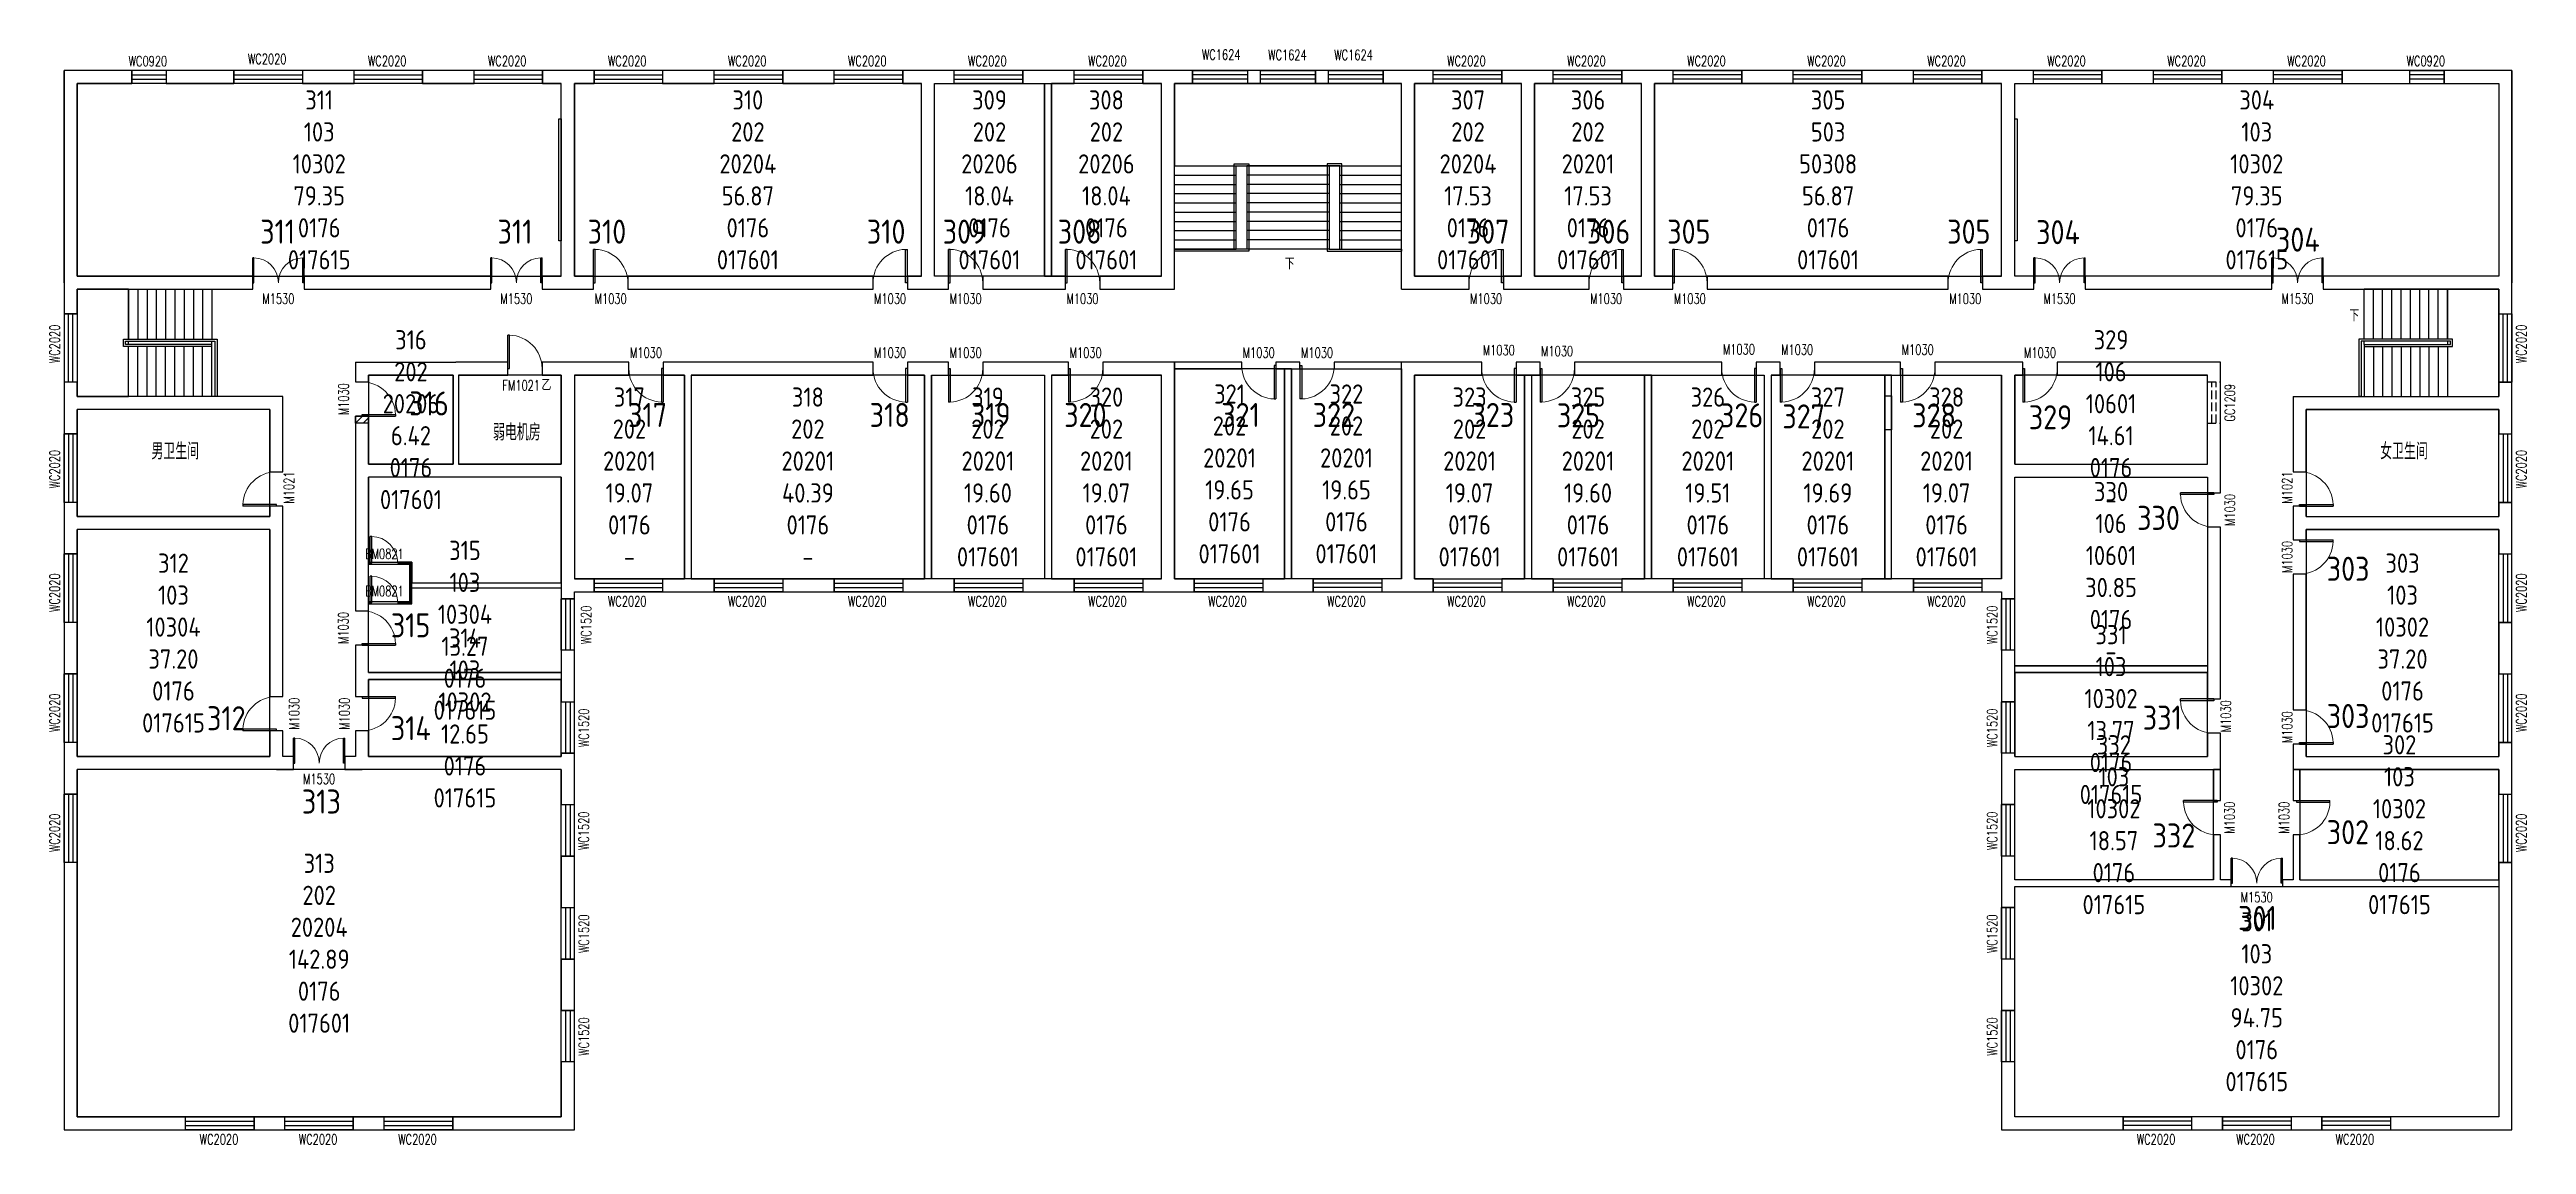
# Model space of a CAD drawing. Extents: x 12744 to 84972, y 91091 to 123003.
import ezdxf

# ---------------------------------------------------------------- set-up
doc = ezdxf.new("R2010")
doc.units = 0
doc.header["$LTSCALE"] = 1000
doc.header["$MEASUREMENT"] = 0
doc.linetypes.add('DASH', pattern=[0.35, 0.25, -0.1])
for name, color, linetype in [('body', 30, 'Continuous'), ('GROS', 6, 'Continuous'), ('name', 1, 'Continuous'), ('RM', 4, 'Continuous'), ('RM$', 5, 'Continuous'), ('RM$TXT', 5, 'Continuous')]:
    doc.layers.add(name, color=color, linetype=linetype)
doc.styles.add('_TCH_DIM', font='SIMPLEX', dxfattribs={"bigfont": 'GBCBIG'})
doc.styles.add('_TCH_SPACE', font='SIMPLEX', dxfattribs={"height": 5, "bigfont": 'GBCBIG'})
doc.styles.add('_TCH_WINDOW', font='SIMPLEX', dxfattribs={"height": 3.5, "bigfont": 'GBCBIG'})
doc.styles.add('HZ', font='gbenor.shx', dxfattribs={"bigfont": 'hztxt.shx'})

msp = doc.modelspace()

# ---------------------------------------------------------------- texts
at = {"layer": 'body'}
for s, style, p in [('下', '_TCH_DIM', (48763, 116595)), ('下', '_TCH_DIM', (48763, 116595)), ('下', '_TCH_DIM', (79808, 115085)), ('乙', '_TCH_WINDOW', (27089, 113065))]:
    msp.add_text(s, height=338, dxfattribs=dict(at, style=style)).set_placement(p)
at = {"layer": 'body', "style": '_TCH_WINDOW', "width": 0.705882}
msp.add_text('FM1021', height=297.5, dxfattribs=at).set_placement((25949, 113065))
msp.add_text('GC1209', height=297.5, rotation=90, dxfattribs=at).set_placement((76472, 112160))
at = {"layer": 'name'}
for s, height, style, p in [('311', 700, 'HZ', (18887, 117346)), ('311', 700, 'HZ', (25809, 117346)), ('310', 700, 'HZ', (28435, 117346)), ('310', 700, 'HZ', (36576, 117346)), ('309', 700, 'HZ', (38789, 117346)), ('308', 700, 'HZ', (42144, 117346)), ('307', 700, 'HZ', (54071, 117346)), ('306', 700, 'HZ', (57577, 117346)), ('305', 700, 'HZ', (59915, 117346)), ('305', 700, 'HZ', (68080, 117346)), ('304', 700, 'HZ', (70674, 117330)), ('304', 700, 'HZ', (77667, 117113)), ('316', 700, 'HZ', (23236, 112338)), ('317', 700, 'HZ', (29615, 112003)), ('318', 700, 'HZ', (36660, 112003)), ('319', 700, 'HZ', (39613, 112003)), ('320', 700, 'HZ', (42332, 112003)), ('321', 700, 'HZ', (46911, 112003)), ('322', 700, 'HZ', (49578, 112003)), ('323', 700, 'HZ', (54208, 112003)), ('325', 700, 'HZ', (56698, 111991)), ('326', 700, 'HZ', (61455, 111991)), ('328', 700, 'HZ', (67061, 111991)), ('弱电机房', 482.3, '_TCH_SPACE', (25677, 111609)), ('327', 700, 'HZ', (63273, 111961)), ('329', 700, 'HZ', (70460, 111936)), ('男卫生间', 482.3, '_TCH_SPACE', (15715, 111055)), ('女卫生间', 482.3, '_TCH_SPACE', (80707, 111055)), ('330', 700, 'HZ', (73619, 109002)), ('303', 700, 'HZ', (79147, 107519)), ('315', 700, 'HZ', (22697, 105871)), ('312', 700, 'HZ', (17337, 103163)), ('314', 700, 'HZ', (22697, 102873)), ('331', 700, 'HZ', (73783, 103181)), ('303', 700, 'HZ', (79147, 103228)), ('313', 700, 'HZ', (20103, 100734)), ('332', 700, 'HZ', (74068, 99745)), ('302', 700, 'HZ', (79147, 99842)), ('301', 700, 'HZ', (76564, 97341))]:
    msp.add_text(s, height=height, dxfattribs=dict(at, style=style)).set_placement(p)
at = {"layer": 'RM$TXT', "char_height": 558.8, "attachment_point": 8, "style": 'HZ'}
for s, insert in [('311^M^J103^M^J10302^M^J79.35^M^J0176^M^J017615^M^J', (20608, 116597)), ('310^M^J202^M^J20204^M^J56.87^M^J0176^M^J017601^M^J', (33108, 116597)), ('309^M^J202^M^J20206^M^J18.04^M^J0176^M^J017601^M^J', (40153, 116597)), ('308^M^J202^M^J20206^M^J18.04^M^J0176^M^J017601^M^J', (43563, 116597)), ('307^M^J202^M^J20204^M^J17.53^M^J0176^M^J017601^M^J', (54108, 116597)), ('306^M^J202^M^J20201^M^J17.53^M^J0176^M^J017601^M^J', (57608, 116597)), ('305^M^J503^M^J50308^M^J56.87^M^J0176^M^J017601^M^J', (64608, 116597)), ('304^M^J103^M^J10302^M^J79.35^M^J0176^M^J017615^M^J', (77108, 116597)), ('316^M^J202^M^J20206^M^J6.42^M^J0176^M^J017601^M^J', (23283, 109607)), ('329^M^J106^M^J10601^M^J14.61^M^J0176^M^J-^M^J', (72858, 109607)), ('317^M^J202^M^J20201^M^J19.07^M^J0176^M^J-^M^J', (29653, 107937)), ('318^M^J202^M^J20201^M^J40.39^M^J0176^M^J-^M^J', (34858, 107937)), ('319^M^J202^M^J20201^M^J19.60^M^J0176^M^J017601^M^J', (40108, 107937)), ('320^M^J202^M^J20201^M^J19.07^M^J0176^M^J017601^M^J', (43563, 107937)), ('321^M^J202^M^J20201^M^J19.65^M^J0176^M^J017601^M^J', (47153, 108027)), ('322^M^J202^M^J20201^M^J19.65^M^J0176^M^J017601^M^J', (50563, 108027)), ('323^M^J202^M^J20201^M^J19.07^M^J0176^M^J017601^M^J', (54153, 107937)), ('325^M^J202^M^J20201^M^J19.60^M^J0176^M^J017601^M^J', (57608, 107937)), ('326^M^J202^M^J20201^M^J19.51^M^J0176^M^J017601^M^J', (61101, 107937)), ('327^M^J202^M^J20201^M^J19.69^M^J0176^M^J017601^M^J', (64601, 107937)), ('328^M^J202^M^J20201^M^J19.07^M^J0176^M^J017601^M^J', (68063, 107937)), ('330^M^J106^M^J10601^M^J30.85^M^J0176^M^J-^M^J', (72858, 105182)), ('315^M^J103^M^J10304^M^J13.27^M^J0176^M^J017615^M^J', (24858, 103469)), ('312^M^J103^M^J10304^M^J37.20^M^J0176^M^J017615^M^J', (16358, 103097)), ('303^M^J103^M^J10302^M^J37.20^M^J0176^M^J017615^M^J', (81358, 103097)), ('331^M^J103^M^J10302^M^J13.77^M^J0176^M^J017615^M^J', (72858, 101012)), ('314^M^J103^M^J10302^M^J12.65^M^J0176^M^J017615^M^J', (24858, 100912)), ('332^M^J103^M^J10302^M^J18.57^M^J0176^M^J017615^M^J', (72941, 97802)), ('302^M^J103^M^J10302^M^J18.62^M^J0176^M^J017615^M^J', (81268, 97802)), ('313^M^J202^M^J20204^M^J142.89^M^J0176^M^J017601^M^J', (20608, 94347)), ('301^M^J103^M^J10302^M^J94.75^M^J0176^M^J017615^M^J', (77108, 92642))]:
    msp.add_mtext(s, dxfattribs=dict(at, insert=insert))

# ---------------------------------------------------------------- blocks, each defined once
blk = doc.blocks.new('$TCHSYS$WIN2D')
for p, q in [((-0.5, 0.5), (0.5, 0.5)), ((-0.5, 0.5), (-0.5, -0.5)), ((0.5, 0.5), (0.5, -0.5)), ((0.5, 0.167), (-0.5, 0.167)), ((0.5, -0.167), (-0.5, -0.167)), ((-0.5, -0.5), (0.5, -0.5))]:
    blk.add_line(p, q)
blk = doc.blocks.new('$DorLib2D$00000002')
for p, q in [((-0.5, 0), (-0.5, 0.4875)), ((-0.475, 0.4875), (-0.5, 0.4875)), ((-0.475, 0), (-0.475, 0.4875)), ((0.475, 0), (0.475, 0.4875)), ((0.475, 0.4875), (0.5, 0.4875)), ((0.5, 0), (0.5, 0.4875)), ((-0.5, 0), (-0.475, 0)), ((0.5, 0), (0.475, 0))]:
    blk.add_line(p, q)
at = {"lineweight": 13}
for centre, start, end in [((-0.4875, 0), 0, 88.53072), ((0.4875, 0), 91.46928, 180)]:
    blk.add_arc(centre, 0.4875, start, end, dxfattribs=at)
blk = doc.blocks.new('$DorLib2D$00000001')
for p, q in [((0.45, 0.975), (0.5, 0.975)), ((0.45, 0), (0.45, 0.975)), ((0.5, 0), (0.5, 0.975)), ((0.5, 0), (0.45, 0))]:
    blk.add_line(p, q)
at = {"lineweight": 13}
blk.add_arc((0.475, 0), 0.975, 91.46928, 180, dxfattribs=at)

# ---------------------------------------------------------------- hatches: boundary and pattern name
at = {"layer": 'body'}
h = msp.add_hatch(dxfattribs=at)
h.set_pattern_fill('ANSI31', color=256, scale=100, style=0)
h.set_pattern_definition([(45, (21668.13, 112114.58), (-112.253, 112.253), [])])
h.paths.add_polyline_path([(22048, 112115), (22048, 112315), (21668, 112315), (21668, 112115)])

# ---------------------------------------------------------------- linework, layer by layer
msp.add_line((59548, 118045), (59548, 117945))
for p, q in [((15146, 122395), (13168, 122395)), ((13168, 116205), (13168, 122395)), ((15146, 122015), (15146, 122395)), ((18123, 122395), (16146, 122395)), ((16146, 122395), (16146, 122015)), ((18123, 122015), (18123, 122395)), ((21623, 122395), (20123, 122395)), ((20123, 122395), (20123, 122015)), ((21623, 122015), (21623, 122395)), ((25123, 122395), (23623, 122395)), ((23623, 122395), (23623, 122015)), ((25123, 122015), (25123, 122395)), ((27858, 122395), (27123, 122395)), ((27123, 122395), (27123, 122015)), ((28623, 122395), (27858, 122395)), ((28623, 122015), (28623, 122395)), ((32123, 122395), (30623, 122395)), ((30623, 122395), (30623, 122015)), ((32123, 122015), (32123, 122395)), ((35623, 122395), (34123, 122395)), ((34123, 122395), (34123, 122015)), ((35623, 122015), (35623, 122395)), ((38358, 122395), (37623, 122395)), ((37623, 122395), (37623, 122015)), ((39123, 122395), (38358, 122395)), ((39123, 122015), (39123, 122395)), ((42623, 122395), (41123, 122395)), ((41123, 122395), (41123, 122015)), ((42623, 122015), (42623, 122395)), ((45358, 122395), (44623, 122395)), ((44623, 122395), (44623, 122015)), ((46078, 122395), (45358, 122395)), ((46078, 122015), (46078, 122395)), ((48058, 122395), (47678, 122395)), ((47678, 122395), (47678, 122015)), ((48058, 122015), (48058, 122395)), ((50038, 122395), (49658, 122395)), ((49658, 122395), (49658, 122015)), ((50038, 122015), (50038, 122395)), ((52358, 122395), (51638, 122395)), ((51638, 122395), (51638, 122015)), ((53093, 122395), (52358, 122395)), ((53093, 122015), (53093, 122395)), ((55858, 122395), (55093, 122395)), ((55093, 122395), (55093, 122015)), ((56593, 122395), (55858, 122395)), ((56593, 122015), (56593, 122395)), ((59358, 122395), (58593, 122395)), ((58593, 122395), (58593, 122015)), ((60093, 122395), (59358, 122395)), ((60093, 122015), (60093, 122395)), ((63593, 122395), (62093, 122395)), ((62093, 122395), (62093, 122015)), ((63593, 122015), (63593, 122395)), ((67093, 122395), (65593, 122395)), ((65593, 122395), (65593, 122015)), ((67093, 122015), (67093, 122395)), ((69858, 122395), (69093, 122395)), ((69093, 122395), (69093, 122015)), ((70593, 122395), (69858, 122395)), ((70593, 122015), (70593, 122395)), ((74093, 122395), (72593, 122395)), ((72593, 122395), (72593, 122015)), ((74093, 122015), (74093, 122395)), ((77593, 122395), (76093, 122395)), ((76093, 122395), (76093, 122015)), ((77593, 122015), (77593, 122395)), ((81571, 122395), (79593, 122395)), ((79593, 122395), (79593, 122015)), ((81571, 122015), (81571, 122395)), ((84548, 122395), (82571, 122395)), ((82571, 122395), (82571, 122015)), ((84548, 122395), (84548, 116205)), ((13548, 122015), (15146, 122015)), ((13548, 116395), (13548, 122015)), ((16146, 122015), (18123, 122015)), ((20123, 122015), (21623, 122015)), ((23623, 122015), (25123, 122015)), ((27123, 122015), (27668, 122015)), ((27668, 116395), (27668, 122015)), ((28048, 122015), (28623, 122015)), ((28048, 116395), (28048, 122015)), ((30623, 122015), (32123, 122015)), ((34123, 122015), (35623, 122015)), ((37623, 122015), (38168, 122015)), ((38168, 116395), (38168, 122015)), ((38548, 122015), (39123, 122015)), ((38548, 116395), (38548, 122015)), ((41123, 122015), (42623, 122015)), ((41758, 116395), (41758, 122015)), ((41758, 122015), (41958, 122015)), ((41958, 116395), (41958, 122015)), ((44623, 122015), (45168, 122015)), ((45168, 116395), (45168, 122015)), ((45548, 122015), (46078, 122015)), ((45548, 116015), (45548, 122015)), ((52168, 122015), (45548, 122015)), ((45548, 122015), (45548, 119615)), ((47678, 122015), (48058, 122015)), ((49658, 122015), (50038, 122015)), ((51638, 122015), (52168, 122015)), ((52168, 116015), (52168, 122015)), ((52168, 119615), (52168, 122015)), ((52548, 122015), (53093, 122015)), ((52548, 116395), (52548, 122015)), ((55093, 122015), (55668, 122015)), ((55668, 116395), (55668, 122015)), ((56048, 122015), (56593, 122015)), ((56048, 116395), (56048, 122015)), ((58593, 122015), (59168, 122015)), ((59168, 116395), (59168, 122015)), ((59548, 122015), (60093, 122015)), ((59548, 116395), (59548, 122015)), ((62093, 122015), (63593, 122015)), ((65593, 122015), (67093, 122015)), ((66258, 122015), (66458, 122015)), ((69093, 122015), (69668, 122015)), ((69668, 116395), (69668, 122015)), ((70048, 122015), (70593, 122015)), ((70048, 116395), (70048, 122015)), ((72593, 122015), (74093, 122015)), ((76093, 122015), (77593, 122015)), ((79593, 122015), (81571, 122015)), ((82571, 122015), (84168, 122015)), ((84168, 122015), (84168, 116395)), ((45548, 117185), (45548, 119615)), ((45548, 119615), (47348, 119615)), ((45548, 119615), (52168, 119615)), ((45548, 119345), (47348, 119345)), ((47288, 117185), (47288, 119675)), ((47288, 119675), (47718, 119675)), ((47348, 117185), (47348, 119615)), ((47348, 117185), (47348, 119615)), ((47348, 119615), (47658, 119615)), ((47658, 119615), (47658, 117185)), ((50058, 119615), (47658, 119615)), ((47658, 119615), (47658, 117185)), ((50058, 119345), (47658, 119345)), ((47718, 119675), (47718, 117125)), ((50428, 119675), (49998, 119675)), ((49998, 119675), (49998, 117125)), ((50058, 119615), (50058, 117185)), ((50368, 119615), (50058, 119615)), ((50058, 119615), (50058, 117185)), ((50368, 117185), (50368, 119615)), ((50368, 119615), (52168, 119615)), ((50368, 117185), (50368, 119615)), ((50368, 119345), (52168, 119345)), ((50428, 117185), (50428, 119675)), ((52168, 117185), (52168, 119615)), ((45548, 119075), (47348, 119075)), ((45548, 118805), (47348, 118805)), ((45548, 118535), (47348, 118535)), ((50058, 119075), (47658, 119075)), ((50058, 118805), (47658, 118805)), ((50058, 118535), (47658, 118535)), ((50368, 119075), (52168, 119075)), ((50368, 118805), (52168, 118805)), ((50368, 118535), (52168, 118535)), ((45548, 118265), (47348, 118265)), ((45548, 117995), (47348, 117995)), ((50058, 118265), (47658, 118265)), ((50058, 117995), (47658, 117995)), ((50368, 118265), (52168, 118265)), ((50368, 117995), (52168, 117995)), ((45548, 117725), (47348, 117725)), ((45548, 117455), (47348, 117455)), ((45548, 117185), (47348, 117185)), ((47658, 117185), (45548, 117185)), ((45548, 117125), (45548, 117185)), ((47718, 117125), (45548, 117125)), ((47288, 117185), (47348, 117185)), ((50058, 117725), (47658, 117725)), ((50058, 117455), (47658, 117455)), ((50058, 117185), (47658, 117185)), ((49998, 117125), (52168, 117125)), ((50058, 117185), (52168, 117185)), ((50368, 117725), (52168, 117725)), ((50368, 117455), (52168, 117455)), ((50368, 117185), (52168, 117185)), ((50368, 117185), (50428, 117185)), ((52168, 117185), (52168, 117125)), ((18668, 116395), (13548, 116395)), ((18668, 116015), (18668, 116395)), ((25608, 116395), (20168, 116395)), ((20168, 116395), (20168, 116015)), ((25608, 116015), (25608, 116395)), ((27668, 116395), (27108, 116395)), ((27108, 116395), (27108, 116015)), ((28608, 116395), (28048, 116395)), ((28608, 116015), (28608, 116395)), ((36758, 116395), (29608, 116395)), ((29608, 116395), (29608, 116015)), ((36758, 116015), (36758, 116395)), ((38168, 116395), (37758, 116395)), ((37758, 116395), (37758, 116015)), ((38958, 116395), (38548, 116395)), ((38958, 116015), (38958, 116395)), ((42368, 116395), (39958, 116395)), ((39958, 116395), (39958, 116015)), ((41758, 116395), (41958, 116395)), ((42368, 116015), (42368, 116395)), ((45168, 116395), (43368, 116395)), ((43368, 116395), (43368, 116015)), ((54138, 116395), (52548, 116395)), ((54138, 116015), (54138, 116395)), ((55668, 116395), (55138, 116395)), ((55138, 116395), (55138, 116015)), ((57638, 116395), (56048, 116395)), ((57638, 116015), (57638, 116395)), ((59168, 116395), (58638, 116395)), ((58638, 116395), (58638, 116015)), ((60078, 116395), (59548, 116395)), ((60078, 116015), (60078, 116395)), ((68108, 116395), (61078, 116395)), ((61078, 116395), (61078, 116015)), ((62808, 116395), (62908, 116395)), ((66258, 116395), (66458, 116395)), ((68108, 116015), (68108, 116395)), ((69668, 116395), (69108, 116395)), ((69108, 116395), (69108, 116015)), ((70608, 116395), (70048, 116395)), ((70608, 116015), (70608, 116395)), ((77548, 116395), (72108, 116395)), ((72108, 116395), (72108, 116015)), ((77548, 116015), (77548, 116395)), ((84168, 116395), (79048, 116395)), ((79048, 116395), (79048, 116015)), ((13168, 116205), (13168, 115305)), ((13548, 115305), (13548, 116015)), ((13548, 116015), (18668, 116015)), ((15048, 116015), (13548, 116015)), ((13548, 116015), (13548, 112895)), ((15048, 116015), (17478, 116015)), ((15048, 116015), (15048, 114565)), ((15048, 114565), (15048, 116015)), ((15318, 116015), (15318, 114565)), ((15588, 116015), (15588, 114565)), ((15858, 116015), (15858, 114565)), ((16128, 116015), (16128, 114565)), ((16398, 116015), (16398, 114565)), ((16668, 116015), (16668, 114565)), ((16938, 116015), (16938, 114565)), ((17208, 116015), (17208, 114565)), ((17478, 116015), (17478, 114565)), ((20168, 116015), (25608, 116015)), ((27108, 116015), (27858, 116015)), ((27858, 116015), (28608, 116015)), ((29608, 116015), (36758, 116015)), ((37758, 116015), (38358, 116015)), ((38358, 116015), (38958, 116015)), ((39958, 116015), (42368, 116015)), ((43368, 116015), (45548, 116015)), ((52168, 116015), (54138, 116015)), ((55138, 116015), (55858, 116015)), ((55858, 116015), (57638, 116015)), ((58638, 116015), (59358, 116015)), ((59358, 116015), (60078, 116015)), ((61078, 116015), (68108, 116015)), ((69108, 116015), (69858, 116015)), ((69858, 116015), (70608, 116015)), ((72108, 116015), (77548, 116015)), ((79048, 116015), (84168, 116015)), ((82668, 116015), (80238, 116015)), ((80238, 114565), (80238, 116015)), ((80508, 114565), (80508, 116015)), ((80778, 114565), (80778, 116015)), ((81048, 114565), (81048, 116015)), ((81318, 114565), (81318, 116015)), ((81588, 114565), (81588, 116015)), ((81858, 114565), (81858, 116015)), ((82128, 114565), (82128, 116015)), ((82398, 114565), (82398, 116015)), ((82668, 114565), (82668, 116015)), ((84168, 116015), (82668, 116015)), ((82668, 116015), (82668, 114565)), ((84168, 116015), (84168, 115305)), ((84168, 112895), (84168, 116015)), ((84548, 115305), (84548, 116205)), ((13168, 115305), (13548, 115305)), ((84168, 115305), (84548, 115305)), ((14898, 114345), (14898, 114565)), ((14898, 114565), (17628, 114565)), ((17478, 114345), (14898, 114345)), ((14958, 114405), (14958, 114505)), ((14958, 114505), (17568, 114505)), ((17478, 114405), (14958, 114405)), ((15048, 114505), (17478, 114505)), ((15048, 114405), (15048, 114505)), ((17478, 114405), (15048, 114405)), ((15048, 112895), (15048, 114345)), ((15048, 112895), (15048, 114345)), ((15318, 112895), (15318, 114345)), ((15588, 112895), (15588, 114345)), ((15858, 112895), (15858, 114345)), ((16128, 112895), (16128, 114345)), ((16398, 112895), (16398, 114345)), ((16668, 112895), (16668, 114345)), ((16938, 112895), (16938, 114345)), ((17208, 112895), (17208, 114345)), ((17478, 114405), (17478, 114505)), ((17478, 114345), (17478, 114405)), ((17478, 114345), (17478, 114405)), ((17478, 112895), (17478, 114345)), ((17568, 114505), (17568, 112895)), ((17628, 114565), (17628, 112895)), ((82818, 114565), (80088, 114565)), ((80088, 114565), (80088, 112895)), ((82758, 114505), (80148, 114505)), ((80148, 114505), (80148, 112895)), ((82668, 114505), (80238, 114505)), ((80238, 114405), (80238, 114505)), ((80238, 114405), (82668, 114405)), ((80238, 114405), (80238, 114345)), ((80238, 114405), (82758, 114405)), ((80238, 114405), (80238, 114345)), ((80238, 114345), (80238, 112895)), ((80238, 114345), (82818, 114345)), ((80508, 114345), (80508, 112895)), ((80778, 114345), (80778, 112895)), ((81048, 114345), (81048, 112895)), ((81318, 114345), (81318, 112895)), ((81588, 114345), (81588, 112895)), ((81858, 114345), (81858, 112895)), ((82128, 114345), (82128, 112895)), ((82398, 114345), (82398, 112895)), ((82668, 114505), (82668, 114405)), ((82668, 114345), (82668, 112895)), ((82668, 114345), (82668, 112895)), ((82758, 114405), (82758, 114505)), ((82818, 114345), (82818, 114565)), ((21668, 113895), (21668, 113315)), ((21668, 113895), (24593, 113895)), ((22048, 113315), (22048, 113515)), ((22048, 113515), (24518, 113515)), ((24518, 113515), (24518, 110915)), ((26108, 113895), (24593, 113895)), ((24668, 113515), (24668, 110915)), ((24668, 113515), (26108, 113515)), ((26108, 113515), (26108, 113895)), ((26108, 113515), (26108, 113895)), ((27858, 113895), (27108, 113895)), ((27108, 113895), (27108, 113515)), ((27108, 113895), (27108, 113515)), ((27108, 113515), (27668, 113515)), ((27668, 113515), (27668, 110915)), ((29638, 113895), (27858, 113895)), ((28048, 113515), (28048, 110725)), ((28048, 113515), (29638, 113515)), ((29638, 113515), (29638, 113895)), ((31358, 113895), (30638, 113895)), ((30638, 113895), (30638, 113515)), ((30638, 113515), (31258, 113515)), ((31258, 113515), (31258, 107575)), ((36758, 113895), (31358, 113895)), ((31458, 113515), (36758, 113515)), ((31458, 113515), (31458, 107575)), ((36758, 113515), (36758, 113895)), ((38358, 113895), (37758, 113895)), ((37758, 113895), (37758, 113515)), ((37758, 113515), (38258, 113515)), ((38258, 113515), (38258, 107575)), ((38958, 113895), (38358, 113895)), ((38458, 113515), (38458, 107575)), ((38458, 113515), (38958, 113515)), ((38958, 113515), (38958, 113895)), ((41858, 113895), (39958, 113895)), ((39958, 113895), (39958, 113515)), ((39958, 113515), (41758, 113515)), ((41758, 113515), (41758, 107575)), ((42458, 113895), (41858, 113895)), ((41958, 113515), (42458, 113515)), ((41958, 113515), (41958, 107575)), ((42458, 113515), (42458, 113895)), ((45548, 113895), (43458, 113895)), ((43458, 113895), (43458, 113515)), ((43458, 113515), (45168, 113515)), ((45168, 107575), (45168, 113515)), ((45548, 107575), (45548, 113895)), ((47508, 113895), (45548, 113895)), ((45548, 113895), (45548, 113695)), ((45548, 113695), (47508, 113695)), ((47508, 113695), (47508, 113895)), ((49208, 113895), (48508, 113895)), ((48508, 113895), (48508, 113695)), ((48508, 113695), (49208, 113695)), ((48758, 113695), (48758, 107575)), ((48958, 113695), (48758, 113695)), ((48958, 113695), (48958, 107575)), ((49208, 113695), (49208, 113895)), ((52168, 113895), (50208, 113895)), ((50208, 113895), (50208, 113695)), ((50208, 113695), (52168, 113695)), ((52168, 107575), (52168, 113895)), ((52168, 113695), (52168, 113895)), ((54508, 113895), (52168, 113895)), ((52548, 107575), (52548, 113515)), ((52548, 113515), (54508, 113515)), ((54508, 113515), (54508, 113895)), ((56208, 113895), (55508, 113895)), ((55508, 113895), (55508, 113515)), ((55508, 113515), (56208, 113515)), ((55758, 113515), (55758, 107575)), ((55958, 113515), (55758, 113515)), ((55958, 113515), (55958, 107575)), ((56208, 113515), (56208, 113895)), ((61508, 113895), (57208, 113895)), ((57208, 113895), (57208, 113515)), ((57208, 113515), (61508, 113515)), ((59258, 113515), (59258, 107575)), ((59458, 113515), (59258, 113515)), ((59458, 113515), (59458, 107575)), ((61508, 113515), (61508, 113895)), ((62843, 113895), (62508, 113895)), ((62508, 113895), (62508, 113515)), ((62508, 113515), (62743, 113515)), ((62743, 113515), (62743, 107575)), ((63208, 113895), (62843, 113895)), ((62943, 113515), (63208, 113515)), ((62943, 113515), (62943, 107575)), ((63208, 113515), (63208, 113895)), ((66723, 113895), (64208, 113895)), ((64208, 113895), (64208, 113515)), ((64208, 113515), (66723, 113515)), ((66258, 113515), (66258, 112915)), ((66458, 113515), (66258, 113515)), ((66458, 112915), (66458, 113515)), ((66723, 113515), (66723, 113895)), ((67723, 113895), (67723, 113515)), ((69668, 110725), (69668, 113515)), ((70288, 113895), (69858, 113895)), ((70048, 113515), (70288, 113515)), ((70048, 110915), (70048, 113515)), ((70288, 113515), (70288, 113895)), ((76048, 113895), (71288, 113895)), ((71288, 113895), (71288, 113515)), ((71288, 113515), (75668, 113515)), ((75668, 110915), (75668, 113515)), ((76048, 110725), (76048, 113895)), ((13548, 113305), (13168, 113305)), ((13168, 113305), (13168, 112705)), ((13168, 112705), (13168, 111805)), ((13548, 112895), (13548, 113305)), ((19548, 112895), (13548, 112895)), ((13548, 112895), (15048, 112895)), ((17478, 112895), (15048, 112895)), ((17628, 112895), (17568, 112895)), ((19548, 110695), (19548, 112895)), ((21668, 113315), (22048, 113315)), ((66258, 112915), (66458, 112915)), ((66258, 112915), (66258, 111915)), ((66458, 112915), (66458, 111915)), ((78168, 112895), (84168, 112895)), ((78168, 112895), (78168, 110695)), ((80148, 112895), (80088, 112895)), ((80238, 112895), (82668, 112895)), ((82668, 112895), (84168, 112895)), ((84548, 113305), (84168, 113305)), ((84168, 113305), (84168, 112895)), ((84548, 112705), (84548, 113305)), ((84548, 111805), (84548, 112705)), ((19168, 112515), (13548, 112515)), ((13548, 111805), (13548, 112515)), ((19168, 112515), (19168, 110695)), ((22048, 112315), (21668, 112315)), ((21668, 112315), (21668, 110725)), ((22048, 110915), (22048, 112315)), ((78548, 112515), (84168, 112515)), ((78548, 110695), (78548, 112515)), ((84168, 112515), (84168, 111805)), ((13168, 111805), (13548, 111805)), ((66458, 111915), (66258, 111915)), ((66258, 111915), (66258, 107575)), ((66458, 107575), (66458, 111915)), ((84168, 111805), (84548, 111805)), ((19168, 110695), (19548, 110695)), ((21668, 110725), (21668, 106645)), ((24518, 110915), (22048, 110915)), ((24593, 110535), (22048, 110535)), ((22048, 106645), (22048, 110535)), ((27668, 110535), (24593, 110535)), ((27668, 110915), (24668, 110915)), ((27668, 110535), (27668, 107385)), ((28048, 110725), (28048, 107575)), ((69668, 107575), (69668, 110725)), ((70048, 110915), (75668, 110915)), ((70048, 107385), (70048, 110535)), ((70048, 110535), (75668, 110535)), ((75668, 110535), (75668, 110085)), ((76048, 110085), (76048, 110725)), ((78168, 110695), (78548, 110695)), ((13548, 109805), (13168, 109805)), ((13168, 109805), (13168, 109205)), ((13548, 109395), (13548, 109805)), ((75668, 110085), (76048, 110085)), ((84548, 109805), (84168, 109805)), ((84168, 109805), (84168, 109395)), ((84548, 109205), (84548, 109805)), ((13168, 109205), (13168, 108305)), ((19168, 109395), (13548, 109395)), ((19548, 109695), (19168, 109695)), ((19168, 109695), (19168, 109395)), ((19548, 109205), (19548, 109695)), ((19548, 104145), (19548, 109205)), ((76048, 109085), (75668, 109085)), ((75668, 109085), (75668, 104945)), ((76048, 104945), (76048, 109085)), ((78548, 109695), (78168, 109695)), ((78168, 109695), (78168, 109205)), ((78168, 109205), (78168, 108715)), ((78548, 109395), (78548, 109695)), ((78548, 109395), (84168, 109395)), ((84548, 108305), (84548, 109205)), ((19168, 109015), (13548, 109015)), ((13548, 108305), (13548, 109015)), ((19168, 109015), (19168, 104145)), ((78168, 108715), (78548, 108715)), ((78548, 108715), (78548, 109015)), ((78548, 109015), (84168, 109015)), ((84168, 109015), (84168, 108305)), ((13168, 108305), (13548, 108305)), ((22098, 108065), (22048, 108065)), ((22048, 108065), (22048, 108005)), ((22048, 108045), (22098, 108045)), ((22048, 108025), (22098, 108025)), ((22048, 108005), (22098, 108005)), ((22098, 108005), (22098, 108065)), ((23308, 108065), (22898, 108065)), ((22898, 108045), (23288, 108045)), ((22898, 108025), (23268, 108025)), ((22898, 108005), (23248, 108005)), ((23248, 107385), (23248, 108005)), ((23268, 107385), (23268, 108025)), ((23288, 107385), (23288, 108045)), ((23308, 107385), (23308, 108065)), ((78548, 107715), (78168, 107715)), ((78168, 107715), (78168, 103755)), ((78548, 103755), (78548, 107715)), ((84168, 108305), (84548, 108305)), ((22098, 106905), (22048, 106905)), ((22048, 106905), (22048, 106845)), ((22098, 106845), (22098, 106905)), ((23248, 106905), (22898, 106905)), ((22898, 106905), (22898, 106845)), ((23248, 106905), (23248, 107385)), ((23268, 106885), (23268, 107385)), ((23288, 106865), (23288, 107385)), ((23308, 107460), (27668, 107460)), ((23308, 106845), (23308, 107385)), ((23308, 107310), (27668, 107310)), ((27668, 107460), (27668, 107310)), ((27668, 107385), (27668, 106995)), ((27668, 106995), (28048, 106995)), ((28623, 107575), (28048, 107575)), ((28048, 106995), (28048, 107195)), ((28048, 107195), (28623, 107195)), ((28623, 107195), (28623, 107575)), ((32123, 107575), (30623, 107575)), ((30623, 107575), (30623, 107195)), ((30623, 107195), (32123, 107195)), ((31458, 107575), (31258, 107575)), ((32123, 107195), (32123, 107575)), ((35623, 107575), (34123, 107575)), ((34123, 107575), (34123, 107195)), ((34123, 107195), (35623, 107195)), ((35623, 107195), (35623, 107575)), ((39123, 107575), (37623, 107575)), ((37623, 107575), (37623, 107195)), ((37623, 107195), (39123, 107195)), ((38458, 107575), (38258, 107575)), ((39123, 107195), (39123, 107575)), ((42623, 107575), (41123, 107575)), ((41123, 107575), (41123, 107195)), ((41123, 107195), (42623, 107195)), ((41958, 107575), (41758, 107575)), ((42623, 107195), (42623, 107575)), ((45168, 107575), (44623, 107575)), ((44623, 107575), (44623, 107195)), ((44623, 107195), (45358, 107195)), ((45358, 107195), (46123, 107195)), ((46123, 107575), (45548, 107575)), ((46123, 107195), (46123, 107575)), ((49593, 107575), (48123, 107575)), ((48123, 107575), (48123, 107195)), ((48123, 107195), (49593, 107195)), ((48958, 107575), (48758, 107575)), ((49593, 107195), (49593, 107575)), ((52168, 107575), (51593, 107575)), ((51593, 107575), (51593, 107195)), ((51593, 107195), (52358, 107195)), ((52358, 107195), (53093, 107195)), ((53093, 107575), (52548, 107575)), ((53093, 107195), (53093, 107575)), ((56593, 107575), (55093, 107575)), ((55093, 107575), (55093, 107195)), ((55093, 107195), (56593, 107195)), ((55958, 107575), (55758, 107575)), ((56593, 107195), (56593, 107575)), ((60093, 107575), (58593, 107575)), ((58593, 107575), (58593, 107195)), ((58593, 107195), (60093, 107195)), ((59458, 107575), (59258, 107575)), ((60093, 107195), (60093, 107575)), ((63593, 107575), (62093, 107575)), ((62093, 107575), (62093, 107195)), ((62093, 107195), (63593, 107195)), ((62943, 107575), (62743, 107575)), ((63593, 107195), (63593, 107575)), ((67093, 107575), (65593, 107575)), ((65593, 107575), (65593, 107195)), ((65593, 107195), (67093, 107195)), ((66258, 107575), (66458, 107575)), ((67093, 107195), (67093, 107575)), ((69668, 107575), (69093, 107575)), ((69093, 107575), (69093, 107195)), ((69093, 107195), (69668, 107195)), ((69668, 107195), (69668, 106995)), ((69668, 106995), (70048, 106995)), ((70048, 106995), (70048, 107385)), ((13548, 106305), (13168, 106305)), ((13168, 106305), (13168, 104805)), ((13548, 104805), (13548, 106305)), ((21668, 106645), (22048, 106645)), ((22048, 106885), (22098, 106885)), ((22048, 106865), (22098, 106865)), ((22048, 106845), (22098, 106845)), ((22898, 106885), (23268, 106885)), ((22898, 106865), (23288, 106865)), ((22898, 106845), (23308, 106845)), ((84168, 106305), (84168, 104805)), ((84548, 106305), (84168, 106305)), ((84548, 104805), (84548, 106305)), ((22048, 105645), (21668, 105645)), ((21668, 105645), (21668, 104745)), ((22048, 104845), (22048, 105645)), ((27668, 105495), (27668, 103995)), ((28048, 105495), (27668, 105495)), ((28048, 103995), (28048, 105495)), ((70048, 105495), (69668, 105495)), ((69668, 105495), (69668, 104945)), ((70048, 104945), (70048, 105495)), ((13168, 104805), (13548, 104805)), ((21668, 104745), (21668, 104145)), ((22048, 104845), (27668, 104845)), ((27668, 104845), (27668, 104645)), ((69668, 104945), (69668, 103995)), ((70048, 105045), (75668, 105045)), ((70048, 103995), (70048, 104945)), ((70048, 104845), (75668, 104845)), ((75668, 104945), (75668, 104075)), ((76048, 104075), (76048, 104945)), ((84168, 104805), (84548, 104805)), ((19168, 104145), (19548, 104145)), ((21668, 104145), (22048, 104145)), ((22048, 104145), (22048, 104645)), ((22048, 104645), (27668, 104645)), ((75668, 104075), (76048, 104075)), ((27668, 103995), (28048, 103995)), ((69668, 103995), (70048, 103995)), ((78168, 103755), (78548, 103755)), ((13548, 102805), (13168, 102805)), ((13168, 102805), (13168, 102205)), ((13548, 102395), (13548, 102805)), ((19548, 103145), (19168, 103145)), ((19168, 103145), (19168, 102395)), ((19548, 102395), (19548, 103145)), ((22048, 103145), (21668, 103145)), ((21668, 103145), (21668, 102395)), ((22048, 102395), (22048, 103145)), ((76048, 103075), (75668, 103075)), ((75668, 103075), (75668, 102395)), ((76048, 102015), (76048, 103075)), ((78548, 102755), (78168, 102755)), ((78168, 102755), (78168, 102015)), ((78548, 102395), (78548, 102755)), ((84548, 102805), (84168, 102805)), ((84168, 102805), (84168, 102395)), ((84548, 102205), (84548, 102805)), ((13168, 102205), (13168, 101305)), ((19168, 102395), (13548, 102395)), ((13548, 101305), (13548, 102015)), ((19358, 102015), (13548, 102015)), ((19358, 102015), (19858, 102015)), ((19858, 102395), (19548, 102395)), ((19858, 102015), (19858, 102395)), ((21668, 102395), (21358, 102395)), ((21358, 102395), (21358, 102015)), ((21358, 102015), (21858, 102015)), ((27668, 102015), (21858, 102015)), ((27668, 102395), (22048, 102395)), ((28048, 102495), (27668, 102495)), ((27668, 102495), (27668, 102395)), ((27668, 102015), (27668, 100995)), ((28048, 102205), (28048, 102495)), ((28048, 100995), (28048, 102205)), ((70048, 102495), (69668, 102495)), ((69668, 102495), (69668, 102205)), ((69668, 102205), (69668, 100995)), ((70048, 102395), (70048, 102495)), ((70048, 102395), (75668, 102395)), ((70048, 102015), (76048, 102015)), ((70048, 100995), (70048, 102015)), ((75848, 102015), (75848, 101115)), ((76048, 102015), (75848, 102015)), ((76048, 101115), (76048, 102015)), ((78168, 102015), (84168, 102015)), ((78168, 102015), (78168, 101115)), ((78368, 102015), (78168, 102015)), ((78368, 101115), (78368, 102015)), ((78548, 102395), (84168, 102395)), ((84168, 102015), (84168, 101305)), ((84548, 101305), (84548, 102205)), ((13168, 101305), (13548, 101305)), ((84168, 101305), (84548, 101305)), ((27668, 100995), (28048, 100995)), ((69668, 100995), (70048, 100995)), ((75848, 101115), (76048, 101115)), ((78168, 101115), (78368, 101115)), ((76048, 100115), (75848, 100115)), ((75848, 100115), (75848, 98805)), ((76048, 98805), (76048, 100115)), ((78368, 100115), (78168, 100115)), ((78168, 100115), (78168, 98805)), ((78368, 98805), (78368, 100115)), ((13548, 99305), (13168, 99305)), ((13168, 99305), (13168, 91515)), ((13548, 91895), (13548, 99305)), ((27668, 99495), (27668, 97995)), ((28048, 99495), (27668, 99495)), ((28048, 97995), (28048, 99495)), ((70048, 99495), (69668, 99495)), ((69668, 99495), (69668, 98705)), ((70048, 98805), (70048, 99495)), ((84548, 99305), (84168, 99305)), ((84168, 99305), (84168, 91895)), ((84548, 91515), (84548, 99305)), ((69668, 98705), (69668, 97995)), ((70048, 97995), (70048, 98605)), ((75948, 98605), (76358, 98605)), ((76358, 98805), (76048, 98805)), ((76358, 98605), (76358, 98805)), ((78168, 98805), (77858, 98805)), ((77858, 98805), (77858, 98605)), ((77858, 98605), (78268, 98605)), ((78268, 98605), (84168, 98605)), ((78368, 98805), (84168, 98805)), ((84168, 98805), (84168, 98605)), ((27668, 97995), (28048, 97995)), ((69668, 97995), (70048, 97995)), ((27668, 96495), (27668, 94995)), ((28048, 96495), (27668, 96495)), ((28048, 94995), (28048, 96495)), ((70048, 96495), (69668, 96495)), ((69668, 96495), (69668, 94995)), ((70048, 94995), (70048, 96495)), ((27668, 94995), (28048, 94995)), ((69668, 94995), (70048, 94995)), ((28048, 93495), (27668, 93495)), ((27668, 93495), (27668, 91895)), ((28048, 91515), (28048, 93495)), ((70048, 93495), (69668, 93495)), ((69668, 93495), (69668, 91515)), ((70048, 91895), (70048, 93495)), ((16713, 91895), (13548, 91895)), ((16713, 91515), (16713, 91895)), ((19603, 91895), (18713, 91895)), ((18713, 91895), (18713, 91515)), ((19603, 91515), (19603, 91895)), ((22503, 91895), (21603, 91895)), ((21603, 91895), (21603, 91515)), ((22503, 91515), (22503, 91895)), ((27668, 91895), (24503, 91895)), ((24503, 91895), (24503, 91515)), ((73208, 91895), (70048, 91895)), ((73208, 91515), (73208, 91895)), ((76108, 91895), (75208, 91895)), ((75208, 91895), (75208, 91515)), ((76108, 91515), (76108, 91895)), ((79008, 91895), (78108, 91895)), ((78108, 91895), (78108, 91515)), ((79008, 91515), (79008, 91895)), ((84168, 91895), (81008, 91895)), ((81008, 91895), (81008, 91515)), ((13168, 91515), (16713, 91515)), ((18713, 91515), (19603, 91515)), ((21603, 91515), (22503, 91515)), ((24503, 91515), (28048, 91515)), ((69668, 91515), (73208, 91515)), ((75208, 91515), (76108, 91515)), ((78108, 91515), (79008, 91515)), ((81008, 91515), (84548, 91515))]:
    msp.add_line(p, q, dxfattribs=at)
at = {"layer": 'body', "linetype": 'DASH'}
for p, q in [((75668, 113315, 1800), (76048, 113315, 1800)), ((75795, 112115, 1800), (75795, 113315, 1800)), ((75921, 112115, 1800), (75921, 113315, 1800)), ((75668, 112115, 1800), (76048, 112115, 1800))]:
    msp.add_line(p, q, dxfattribs=at)
at = {"layer": 'body'}
for points in [[(27593, 120983), (27668, 120983), (27668, 117426), (27593, 117426)], [(70048, 120983), (70124, 120983), (70124, 117426), (70048, 117426)], [(21668, 112315), (22048, 112315), (22048, 112115), (21668, 112115)]]:
    msp.add_lwpolyline(points, close=True, dxfattribs=at)
for points in [[(48858, 117050, 0, 0, 0), (48858, 120815, 0, 0, 0), (46448, 120815, 0, 0, 0), (46448, 117620, 80, 0, 0), (46448, 117320, 0, 0, 0)], [(48858, 117050, 0, 0, 0), (48858, 120815, 0, 0, 0), (51268, 120815, 0, 0, 0), (51268, 117620, 80, 0, 0), (51268, 117320, 0, 0, 0)], [(80103, 115260, 0, 0, 0), (83418, 115260, 0, 0, 0), (83418, 113650, 0, 0, 0), (81888, 113650, 80, 0, 0), (81588, 113650, 0, 0, 0)]]:
    msp.add_lwpolyline(points, format="xyseb", dxfattribs=at)
for points in [[(67704, 113515), (67723, 113515), (69668, 113515)], [(69858, 113895), (67723, 113895)], [(75848, 98805), (75306, 98805), (74306, 98805), (70048, 98805)], [(70048, 98605), (74306, 98605), (75306, 98605), (75948, 98605)]]:
    msp.add_lwpolyline(points, dxfattribs=at)
at = {"layer": 'GROS'}
msp.add_lwpolyline([(13168, 122395), (13168, 91515), (28048, 91515), (28048, 107195), (69668, 107195), (69668, 91515), (84548, 91515), (84548, 122395)], close=True, dxfattribs=at)
at = {"layer": 'RM'}
for points in [[(24668, 110915), (27668, 110915), (27668, 113515), (24668, 113515)], [(13548, 109395), (19168, 109395), (19168, 112515), (13548, 112515)], [(78548, 109395), (84168, 109395), (84168, 112515), (78548, 112515)], [(23308, 108065), (23308, 107460), (27668, 107460), (27668, 110535), (22048, 110535), (22048, 108065)], [(22048, 108005), (23248, 108005), (23248, 106905), (22048, 106905)]]:
    msp.add_lwpolyline(points, close=True, dxfattribs=at)
at = {"layer": 'RM$'}
for points in [[(13548, 116395), (27668, 116395), (27668, 122015), (13548, 122015)], [(28048, 116395), (38168, 116395), (38168, 122015), (28048, 122015)], [(38548, 122015), (41758, 122015), (41758, 116395), (38548, 116395)], [(41958, 116395), (45168, 116395), (45168, 122015), (41958, 122015)], [(52548, 116395), (55668, 116395), (55668, 122015), (52548, 122015)], [(56048, 116395), (59168, 116395), (59168, 122015), (56048, 122015)], [(59548, 116395), (69668, 116395), (69668, 122015), (59548, 122015)], [(70048, 122015), (84168, 122015), (84168, 116395), (70048, 116395)], [(22048, 110915), (24518, 110915), (24518, 113515), (22048, 113515)], [(28048, 107575), (31258, 107575), (31258, 113515), (28048, 113515)], [(31458, 107575), (38258, 107575), (38258, 113515), (31458, 113515)], [(38458, 113515), (41758, 113515), (41758, 107575), (38458, 107575)], [(41958, 107575), (45168, 107575), (45168, 113515), (41958, 113515)], [(45548, 107575), (48758, 107575), (48758, 113695), (45548, 113695)], [(48958, 113695), (52168, 113695), (52168, 107575), (48958, 107575)], [(52548, 107575), (55758, 107575), (55758, 113515), (52548, 113515)], [(55958, 107575), (59258, 107575), (59258, 113515), (55958, 113515)], [(59458, 113515), (62743, 113515), (62743, 107575), (59458, 107575)], [(62943, 107575), (66258, 107575), (66258, 113515), (62943, 113515)], [(66458, 113515), (69668, 113515), (69668, 107575), (66458, 107575)], [(70048, 110915), (75668, 110915), (75668, 113515), (70048, 113515)], [(70048, 110535), (75668, 110535), (75668, 105045), (70048, 105045)], [(13548, 102395), (19168, 102395), (19168, 109015), (13548, 109015)], [(78548, 102395), (84168, 102395), (84168, 109015), (78548, 109015)], [(23308, 106845), (23308, 107310), (27668, 107310), (27668, 104845), (22048, 104845), (22048, 106845)], [(70048, 102395), (75668, 102395), (75668, 104845), (70048, 104845)], [(22048, 102395), (27668, 102395), (27668, 104645), (22048, 104645)], [(13548, 91895), (27668, 91895), (27668, 102015), (13548, 102015)], [(70048, 102015), (75833, 102015), (75833, 98805), (70048, 98805)], [(78368, 98805), (84168, 98805), (84168, 102015), (78368, 102015)], [(70048, 98605), (84168, 98605), (84168, 91895), (70048, 91895)]]:
    msp.add_lwpolyline(points, close=True, dxfattribs=at)

# ---------------------------------------------------------------- block references
at = {"layer": 'body'}
ref = msp.add_blockref('$TCHSYS$WIN2D', (15646, 122205), dxfattribs=dict(at, xscale=-1000, yscale=380, zscale=-1000))
ref.add_attrib('A', 'WC0920', (15051, 122517), dxfattribs={"layer": '0', "height": 297.5, "style": '_TCH_WINDOW', "width": 0.705882})
ref = msp.add_blockref('$TCHSYS$WIN2D', (19123, 122205), dxfattribs=dict(at, xscale=-2000, yscale=380, zscale=-2000))
ref.add_attrib('A', 'WC2020', (18528, 122580), dxfattribs={"layer": '0', "height": 297.5, "style": '_TCH_WINDOW', "width": 0.705882})
ref = msp.add_blockref('$TCHSYS$WIN2D', (22623, 122205), dxfattribs=dict(at, xscale=-2000, yscale=-380, zscale=-2000))
ref.add_attrib('A', 'WC2020', (22028, 122521), dxfattribs={"layer": '0', "height": 297.5, "style": '_TCH_WINDOW', "width": 0.705882})
ref = msp.add_blockref('$TCHSYS$WIN2D', (26123, 122205), dxfattribs=dict(at, xscale=-2000, yscale=-380, zscale=-2000))
ref.add_attrib('A', 'WC2020', (25528, 122521), dxfattribs={"layer": '0', "height": 297.5, "style": '_TCH_WINDOW', "width": 0.705882})
ref = msp.add_blockref('$TCHSYS$WIN2D', (29623, 122205), dxfattribs=dict(at, xscale=-2000, yscale=380, zscale=-2000))
ref.add_attrib('A', 'WC2020', (29028, 122519), dxfattribs={"layer": '0', "height": 297.5, "style": '_TCH_WINDOW', "width": 0.705882})
ref = msp.add_blockref('$TCHSYS$WIN2D', (33123, 122205), dxfattribs=dict(at, xscale=-2000, yscale=-380, zscale=-2000))
ref.add_attrib('A', 'WC2020', (32528, 122521), dxfattribs={"layer": '0', "height": 297.5, "style": '_TCH_WINDOW', "width": 0.705882})
ref = msp.add_blockref('$TCHSYS$WIN2D', (36623, 122205), dxfattribs=dict(at, xscale=-2000, yscale=-380, zscale=-2000))
ref.add_attrib('A', 'WC2020', (36028, 122521), dxfattribs={"layer": '0', "height": 297.5, "style": '_TCH_WINDOW', "width": 0.705882})
ref = msp.add_blockref('$TCHSYS$WIN2D', (40123, 122205), dxfattribs=dict(at, xscale=-2000, yscale=-380, zscale=-2000))
ref.add_attrib('A', 'WC2020', (39528, 122521), dxfattribs={"layer": '0', "height": 297.5, "style": '_TCH_WINDOW', "width": 0.705882})
ref = msp.add_blockref('$TCHSYS$WIN2D', (43623, 122205), dxfattribs=dict(at, xscale=-2000, yscale=-380, zscale=-2000))
ref.add_attrib('A', 'WC2020', (43028, 122521), dxfattribs={"layer": '0', "height": 297.5, "style": '_TCH_WINDOW', "width": 0.705882})
ref = msp.add_blockref('$TCHSYS$WIN2D', (46878, 122205), dxfattribs=dict(at, xscale=1600, yscale=380, zscale=1600))
ref.add_attrib('A', 'WC1624', (46348, 122706), dxfattribs={"layer": '0', "height": 297.5, "style": '_TCH_WINDOW', "width": 0.705882})
ref = msp.add_blockref('$TCHSYS$WIN2D', (48858, 122205), dxfattribs=dict(at, xscale=1600, yscale=-380, zscale=1600))
ref.add_attrib('A', 'WC1624', (48278, 122698), dxfattribs={"layer": '0', "height": 297.5, "style": '_TCH_WINDOW', "width": 0.705882})
ref = msp.add_blockref('$TCHSYS$WIN2D', (50838, 122205), dxfattribs=dict(at, xscale=1600, yscale=-380, zscale=1600))
ref.add_attrib('A', 'WC1624', (50208, 122698), dxfattribs={"layer": '0', "height": 297.5, "style": '_TCH_WINDOW', "width": 0.705882})
ref = msp.add_blockref('$TCHSYS$WIN2D', (54093, 122205), dxfattribs=dict(at, xscale=2000, yscale=-380, zscale=2000))
ref.add_attrib('A', 'WC2020', (53498, 122521), dxfattribs={"layer": '0', "height": 297.5, "style": '_TCH_WINDOW', "width": 0.705882})
ref = msp.add_blockref('$TCHSYS$WIN2D', (57593, 122205), dxfattribs=dict(at, xscale=2000, yscale=-380, zscale=2000))
ref.add_attrib('A', 'WC2020', (56998, 122521), dxfattribs={"layer": '0', "height": 297.5, "style": '_TCH_WINDOW', "width": 0.705882})
ref = msp.add_blockref('$TCHSYS$WIN2D', (61093, 122205), dxfattribs=dict(at, xscale=2000, yscale=-380, zscale=2000, rotation=359.9999999999999))
ref.add_attrib('A', 'WC2020', (60498, 122521), dxfattribs={"layer": '0', "height": 297.5, "style": '_TCH_WINDOW', "width": 0.705882})
ref = msp.add_blockref('$TCHSYS$WIN2D', (64593, 122205), dxfattribs=dict(at, xscale=2000, yscale=-380, zscale=2000, rotation=359.9999999999999))
ref.add_attrib('A', 'WC2020', (63998, 122521), dxfattribs={"layer": '0', "height": 297.5, "style": '_TCH_WINDOW', "width": 0.705882})
ref = msp.add_blockref('$TCHSYS$WIN2D', (68093, 122205), dxfattribs=dict(at, xscale=2000, yscale=-380, zscale=2000, rotation=359.9999999999999))
ref.add_attrib('A', 'WC2020', (67498, 122521), dxfattribs={"layer": '0', "height": 297.5, "style": '_TCH_WINDOW', "width": 0.705882})
ref = msp.add_blockref('$TCHSYS$WIN2D', (71593, 122205), dxfattribs=dict(at, xscale=2000, yscale=-380, zscale=2000))
ref.add_attrib('A', 'WC2020', (70998, 122521), dxfattribs={"layer": '0', "height": 297.5, "style": '_TCH_WINDOW', "width": 0.705882})
ref = msp.add_blockref('$TCHSYS$WIN2D', (75093, 122205), dxfattribs=dict(at, xscale=2000, yscale=-380, zscale=2000))
ref.add_attrib('A', 'WC2020', (74498, 122521), dxfattribs={"layer": '0', "height": 297.5, "style": '_TCH_WINDOW', "width": 0.705882})
ref = msp.add_blockref('$TCHSYS$WIN2D', (78593, 122205), dxfattribs=dict(at, xscale=2000, yscale=-380, zscale=2000))
ref.add_attrib('A', 'WC2020', (77998, 122521), dxfattribs={"layer": '0', "height": 297.5, "style": '_TCH_WINDOW', "width": 0.705882})
ref = msp.add_blockref('$TCHSYS$WIN2D', (82071, 122205), dxfattribs=dict(at, xscale=1000, yscale=-380, zscale=1000))
ref.add_attrib('A', 'WC0920', (81476, 122521), dxfattribs={"layer": '0', "height": 297.5, "style": '_TCH_WINDOW', "width": 0.705882})
ref = msp.add_blockref('$DorLib2D$00000001', (29108, 116205), dxfattribs=dict(at, xscale=-1000, yscale=1000, zscale=-1000))
ref.add_attrib('A', 'M1030', (28638, 115591), dxfattribs={"layer": '0', "height": 297.5, "style": '_TCH_WINDOW', "width": 0.705882})
ref = msp.add_blockref('$DorLib2D$00000001', (37258, 116205), dxfattribs=dict(at, xscale=1000, yscale=1000, zscale=1000))
ref.add_attrib('A', 'M1030', (36788, 115591), dxfattribs={"layer": '0', "height": 297.5, "style": '_TCH_WINDOW', "width": 0.705882})
ref = msp.add_blockref('$DorLib2D$00000001', (39458, 116205), dxfattribs=dict(at, xscale=-1000, yscale=1000, zscale=-1000))
ref.add_attrib('A', 'M1030', (38988, 115591), dxfattribs={"layer": '0', "height": 297.5, "style": '_TCH_WINDOW', "width": 0.705882})
ref = msp.add_blockref('$DorLib2D$00000001', (42868, 116205), dxfattribs=dict(at, xscale=-1000, yscale=1000, zscale=-1000))
ref.add_attrib('A', 'M1030', (42398, 115591), dxfattribs={"layer": '0', "height": 297.5, "style": '_TCH_WINDOW', "width": 0.705882})
ref = msp.add_blockref('$DorLib2D$00000001', (54638, 116205), dxfattribs=dict(at, xscale=1000, yscale=1000, zscale=1000))
ref.add_attrib('A', 'M1030', (54168, 115591), dxfattribs={"layer": '0', "height": 297.5, "style": '_TCH_WINDOW', "width": 0.705882})
ref = msp.add_blockref('$DorLib2D$00000001', (58138, 116205), dxfattribs=dict(at, xscale=1000, yscale=1000, zscale=1000))
ref.add_attrib('A', 'M1030', (57668, 115591), dxfattribs={"layer": '0', "height": 297.5, "style": '_TCH_WINDOW', "width": 0.705882})
ref = msp.add_blockref('$DorLib2D$00000001', (60578, 116205), dxfattribs=dict(at, xscale=-1000, yscale=1000, zscale=-1000))
ref.add_attrib('A', 'M1030', (60108, 115591), dxfattribs={"layer": '0', "height": 297.5, "style": '_TCH_WINDOW', "width": 0.705882})
ref = msp.add_blockref('$DorLib2D$00000001', (68608, 116205), dxfattribs=dict(at, xscale=1000, yscale=1000, zscale=1000))
ref.add_attrib('A', 'M1030', (68138, 115591), dxfattribs={"layer": '0', "height": 297.5, "style": '_TCH_WINDOW', "width": 0.705882})
ref = msp.add_blockref('$DorLib2D$00000002', (19418, 116205), dxfattribs=dict(at, xscale=-1500, yscale=1500, zscale=-1500))
ref.add_attrib('A', 'M1530', (18948, 115591), dxfattribs={"layer": '0', "height": 297.5, "style": '_TCH_WINDOW', "width": 0.705882})
ref = msp.add_blockref('$DorLib2D$00000002', (26358, 116205), dxfattribs=dict(at, xscale=-1500, yscale=1500, zscale=-1500))
ref.add_attrib('A', 'M1530', (25888, 115591), dxfattribs={"layer": '0', "height": 297.5, "style": '_TCH_WINDOW', "width": 0.705882})
ref = msp.add_blockref('$DorLib2D$00000002', (71358, 116205), dxfattribs=dict(at, xscale=1500, yscale=1500, zscale=1500))
ref.add_attrib('A', 'M1530', (70888, 115591), dxfattribs={"layer": '0', "height": 297.5, "style": '_TCH_WINDOW', "width": 0.705882})
ref = msp.add_blockref('$DorLib2D$00000002', (78298, 116205), dxfattribs=dict(at, xscale=1500, yscale=1500, zscale=1500))
ref.add_attrib('A', 'M1530', (77828, 115591), dxfattribs={"layer": '0', "height": 297.5, "style": '_TCH_WINDOW', "width": 0.705882})
ref = msp.add_blockref('$TCHSYS$WIN2D', (13358, 114305), dxfattribs=dict(at, xscale=-2000, yscale=-380, zscale=-2000, rotation=90))
ref.add_attrib('A', 'WC2020', (13042, 113860), dxfattribs={"layer": '0', "height": 297.5, "rotation": 90, "style": '_TCH_WINDOW', "width": 0.705882})
ref = msp.add_blockref('$TCHSYS$WIN2D', (84358, 114305), dxfattribs=dict(at, xscale=2000, yscale=-380, zscale=2000, rotation=270))
ref.add_attrib('A', 'WC2020', (84972, 113860), dxfattribs={"layer": '0', "height": 297.5, "rotation": 90, "style": '_TCH_WINDOW', "width": 0.705882})
at = {"layer": 'body', "xscale": 1000, "yscale": -1000, "zscale": 1000, "rotation": 180}
msp.add_blockref('$DorLib2D$00000001', (26608, 113705), dxfattribs=at)
at = {"layer": 'body'}
ref = msp.add_blockref('$DorLib2D$00000001', (30138, 113705), dxfattribs=dict(at, xscale=-1000, yscale=1000, zscale=-1000, rotation=180))
ref.add_attrib('A', 'M1030', (29668, 114021), dxfattribs={"layer": '0', "height": 297.5, "style": '_TCH_WINDOW', "width": 0.705882})
ref = msp.add_blockref('$DorLib2D$00000001', (37258, 113705), dxfattribs=dict(at, xscale=-1000, yscale=1000, zscale=-1000, rotation=180))
ref.add_attrib('A', 'M1030', (36788, 114021), dxfattribs={"layer": '0', "height": 297.5, "style": '_TCH_WINDOW', "width": 0.705882})
ref = msp.add_blockref('$DorLib2D$00000001', (39458, 113705), dxfattribs=dict(at, xscale=1000, yscale=1000, zscale=1000, rotation=180))
ref.add_attrib('A', 'M1030', (38988, 114021), dxfattribs={"layer": '0', "height": 297.5, "style": '_TCH_WINDOW', "width": 0.705882})
ref = msp.add_blockref('$DorLib2D$00000001', (42958, 113705), dxfattribs=dict(at, xscale=1000, yscale=1000, zscale=1000, rotation=180))
ref.add_attrib('A', 'M1030', (42488, 114021), dxfattribs={"layer": '0', "height": 297.5, "style": '_TCH_WINDOW', "width": 0.705882})
ref = msp.add_blockref('$DorLib2D$00000001', (48008, 113795), dxfattribs=dict(at, xscale=1000, yscale=-1000, zscale=1000))
ref.add_attrib('A', 'M1030', (47538, 114021), dxfattribs={"layer": '0', "height": 297.5, "style": '_TCH_WINDOW', "width": 0.705882})
ref = msp.add_blockref('$DorLib2D$00000001', (49708, 113795), dxfattribs=dict(at, xscale=-1000, yscale=-1000, zscale=-1000))
ref.add_attrib('A', 'M1030', (49238, 114021), dxfattribs={"layer": '0', "height": 297.5, "style": '_TCH_WINDOW', "width": 0.705882})
ref = msp.add_blockref('$DorLib2D$00000001', (55008, 113705), dxfattribs=dict(at, xscale=-1000, yscale=1000, zscale=-1000, rotation=180))
ref.add_attrib('A', 'M1030', (54538, 114094), dxfattribs={"layer": '0', "height": 297.5, "style": '_TCH_WINDOW', "width": 0.705882})
ref = msp.add_blockref('$DorLib2D$00000001', (56708, 113705), dxfattribs=dict(at, xscale=1000, yscale=1000, zscale=1000, rotation=180))
ref.add_attrib('A', 'M1030', (56238, 114064), dxfattribs={"layer": '0', "height": 297.5, "style": '_TCH_WINDOW', "width": 0.705882})
ref = msp.add_blockref('$DorLib2D$00000001', (62008, 113705), dxfattribs=dict(at, xscale=-1000, yscale=1000, zscale=-1000, rotation=180))
ref.add_attrib('A', 'M1030', (61538, 114117), dxfattribs={"layer": '0', "height": 297.5, "style": '_TCH_WINDOW', "width": 0.705882})
ref = msp.add_blockref('$DorLib2D$00000001', (63708, 113705), dxfattribs=dict(at, xscale=1000, yscale=1000, zscale=1000, rotation=180))
ref.add_attrib('A', 'M1030', (63238, 114108), dxfattribs={"layer": '0', "height": 297.5, "style": '_TCH_WINDOW', "width": 0.705882})
ref = msp.add_blockref('$DorLib2D$00000001', (67223, 113705), dxfattribs=dict(at, xscale=1000, yscale=1000, zscale=1000, rotation=180))
ref.add_attrib('A', 'M1030', (66753, 114108), dxfattribs={"layer": '0', "height": 297.5, "style": '_TCH_WINDOW', "width": 0.705882})
ref = msp.add_blockref('$DorLib2D$00000001', (70788, 113705), dxfattribs=dict(at, xscale=1000, yscale=1000, zscale=1000, rotation=180))
ref.add_attrib('A', 'M1030', (70318, 114019), dxfattribs={"layer": '0', "height": 297.5, "style": '_TCH_WINDOW', "width": 0.705882})
ref = msp.add_blockref('$DorLib2D$00000001', (21858, 112815), dxfattribs=dict(at, xscale=-1000, yscale=-1000, zscale=-1000, rotation=90))
ref.add_attrib('A', 'M1030', (21468, 112345), dxfattribs={"layer": '0', "height": 297.5, "rotation": 90, "style": '_TCH_WINDOW', "width": 0.705882})
ref = msp.add_blockref('$TCHSYS$WIN2D', (13358, 110805), dxfattribs=dict(at, xscale=2000, yscale=-380, zscale=2000, rotation=90))
ref.add_attrib('A', 'WC2020', (13042, 110210), dxfattribs={"layer": '0', "height": 297.5, "rotation": 90, "style": '_TCH_WINDOW', "width": 0.705882})
ref = msp.add_blockref('$TCHSYS$WIN2D', (84358, 110805), dxfattribs=dict(at, xscale=-2000, yscale=-380, zscale=-2000, rotation=269.9999999999995))
ref.add_attrib('A', 'WC2020', (84972, 110210), dxfattribs={"layer": '0', "height": 297.5, "rotation": 90, "style": '_TCH_WINDOW', "width": 0.705882})
ref = msp.add_blockref('$DorLib2D$00000001', (19358, 110195), dxfattribs=dict(at, xscale=-1000, yscale=1000, zscale=-1000, rotation=89.99999999999977))
ref.add_attrib('A', 'M1021', (19873, 109770), dxfattribs={"layer": '0', "height": 297.5, "rotation": 90, "style": '_TCH_WINDOW', "width": 0.705882})
ref = msp.add_blockref('$DorLib2D$00000001', (78358, 110195), dxfattribs=dict(at, xscale=-1000, yscale=-1000, zscale=-1000, rotation=90.00000000000021))
ref.add_attrib('A', 'M1021', (78141, 109770), dxfattribs={"layer": '0', "height": 297.5, "rotation": 90, "style": '_TCH_WINDOW', "width": 0.705882})
ref = msp.add_blockref('$DorLib2D$00000001', (75858, 109585), dxfattribs=dict(at, xscale=1000, yscale=1000, zscale=1000, rotation=90.00000000000014))
ref.add_attrib('A', 'M1030', (76471, 109115), dxfattribs={"layer": '0', "height": 297.5, "rotation": 90, "style": '_TCH_WINDOW', "width": 0.705882})
ref = msp.add_blockref('$DorLib2D$00000001', (22498, 108035), dxfattribs=dict(at, xscale=-800, yscale=800, zscale=-800, rotation=359.9999999999932))
ref.add_attrib('A', 'BM0821', (21948, 108156), dxfattribs={"layer": '0', "height": 297.5, "style": '_TCH_WINDOW', "width": 0.705882})
ref = msp.add_blockref('$DorLib2D$00000001', (78358, 108215), dxfattribs=dict(at, xscale=1000, yscale=-1000, zscale=1000, rotation=90.00000000000011))
ref.add_attrib('A', 'M1030', (78141, 107745), dxfattribs={"layer": '0', "height": 297.5, "rotation": 90, "style": '_TCH_WINDOW', "width": 0.705882})
ref = msp.add_blockref('$TCHSYS$WIN2D', (13358, 107305), dxfattribs=dict(at, xscale=2000, yscale=-380, zscale=2000, rotation=90))
ref.add_attrib('A', 'WC2020', (13042, 106610), dxfattribs={"layer": '0', "height": 297.5, "rotation": 90, "style": '_TCH_WINDOW', "width": 0.705882})
ref = msp.add_blockref('$DorLib2D$00000001', (22498, 106875), dxfattribs=dict(at, xscale=-800, yscale=800, zscale=-800, rotation=359.9999999999932))
ref.add_attrib('A', 'BM0821', (21948, 107071), dxfattribs={"layer": '0', "height": 297.5, "style": '_TCH_WINDOW', "width": 0.705882})
ref = msp.add_blockref('$TCHSYS$WIN2D', (84358, 107305), dxfattribs=dict(at, xscale=-2000, yscale=-380, zscale=-2000, rotation=270.0000000000002))
ref.add_attrib('A', 'WC2020', (84972, 106610), dxfattribs={"layer": '0', "height": 297.5, "rotation": 90, "style": '_TCH_WINDOW', "width": 0.705882})
ref = msp.add_blockref('$TCHSYS$WIN2D', (27858, 106245), dxfattribs=dict(at, xscale=-1500, yscale=380, zscale=-1500, rotation=270))
ref.add_attrib('A', 'WC1520', (28542, 105670), dxfattribs={"layer": '0', "height": 297.5, "rotation": 90, "style": '_TCH_WINDOW', "width": 0.705882})
ref = msp.add_blockref('$TCHSYS$WIN2D', (29623, 107385), dxfattribs=dict(at, xscale=2000, yscale=-380, zscale=2000, rotation=180))
ref.add_attrib('A', 'WC2020', (29028, 106771), dxfattribs={"layer": '0', "height": 297.5, "style": '_TCH_WINDOW', "width": 0.705882})
ref = msp.add_blockref('$TCHSYS$WIN2D', (33123, 107385), dxfattribs=dict(at, xscale=2000, yscale=-380, zscale=2000, rotation=180))
ref.add_attrib('A', 'WC2020', (32528, 106771), dxfattribs={"layer": '0', "height": 297.5, "style": '_TCH_WINDOW', "width": 0.705882})
ref = msp.add_blockref('$TCHSYS$WIN2D', (36623, 107385), dxfattribs=dict(at, xscale=2000, yscale=-380, zscale=2000, rotation=180))
ref.add_attrib('A', 'WC2020', (36028, 106771), dxfattribs={"layer": '0', "height": 297.5, "style": '_TCH_WINDOW', "width": 0.705882})
ref = msp.add_blockref('$TCHSYS$WIN2D', (40123, 107385), dxfattribs=dict(at, xscale=2000, yscale=-380, zscale=2000, rotation=180))
ref.add_attrib('A', 'WC2020', (39528, 106771), dxfattribs={"layer": '0', "height": 297.5, "style": '_TCH_WINDOW', "width": 0.705882})
ref = msp.add_blockref('$TCHSYS$WIN2D', (43623, 107385), dxfattribs=dict(at, xscale=2000, yscale=-380, zscale=2000, rotation=180))
ref.add_attrib('A', 'WC2020', (43028, 106771), dxfattribs={"layer": '0', "height": 297.5, "style": '_TCH_WINDOW', "width": 0.705882})
ref = msp.add_blockref('$TCHSYS$WIN2D', (47123, 107385), dxfattribs=dict(at, xscale=2000, yscale=-380, zscale=2000, rotation=180))
ref.add_attrib('A', 'WC2020', (46528, 106771), dxfattribs={"layer": '0', "height": 297.5, "style": '_TCH_WINDOW', "width": 0.705882})
ref = msp.add_blockref('$TCHSYS$WIN2D', (50593, 107385), dxfattribs=dict(at, xscale=-2000, yscale=-380, zscale=-2000, rotation=180))
ref.add_attrib('A', 'WC2020', (49998, 106771), dxfattribs={"layer": '0', "height": 297.5, "style": '_TCH_WINDOW', "width": 0.705882})
ref = msp.add_blockref('$TCHSYS$WIN2D', (54093, 107385), dxfattribs=dict(at, xscale=-2000, yscale=-380, zscale=-2000, rotation=180))
ref.add_attrib('A', 'WC2020', (53498, 106771), dxfattribs={"layer": '0', "height": 297.5, "style": '_TCH_WINDOW', "width": 0.705882})
ref = msp.add_blockref('$TCHSYS$WIN2D', (57593, 107385), dxfattribs=dict(at, xscale=-2000, yscale=-380, zscale=-2000, rotation=180))
ref.add_attrib('A', 'WC2020', (56998, 106771), dxfattribs={"layer": '0', "height": 297.5, "style": '_TCH_WINDOW', "width": 0.705882})
ref = msp.add_blockref('$TCHSYS$WIN2D', (61093, 107385), dxfattribs=dict(at, xscale=-2000, yscale=-380, zscale=-2000, rotation=180))
ref.add_attrib('A', 'WC2020', (60498, 106771), dxfattribs={"layer": '0', "height": 297.5, "style": '_TCH_WINDOW', "width": 0.705882})
ref = msp.add_blockref('$TCHSYS$WIN2D', (64593, 107385), dxfattribs=dict(at, xscale=-2000, yscale=-380, zscale=-2000, rotation=180))
ref.add_attrib('A', 'WC2020', (63998, 106771), dxfattribs={"layer": '0', "height": 297.5, "style": '_TCH_WINDOW', "width": 0.705882})
ref = msp.add_blockref('$TCHSYS$WIN2D', (68093, 107385), dxfattribs=dict(at, xscale=-2000, yscale=-380, zscale=-2000, rotation=180))
ref.add_attrib('A', 'WC2020', (67498, 106771), dxfattribs={"layer": '0', "height": 297.5, "style": '_TCH_WINDOW', "width": 0.705882})
ref = msp.add_blockref('$TCHSYS$WIN2D', (69858, 106245), dxfattribs=dict(at, xscale=1500, yscale=-380, zscale=1500, rotation=90))
ref.add_attrib('A', 'WC1520', (69542, 105670), dxfattribs={"layer": '0', "height": 297.5, "rotation": 90, "style": '_TCH_WINDOW', "width": 0.705882})
ref = msp.add_blockref('$DorLib2D$00000001', (21858, 106145), dxfattribs=dict(at, xscale=-1000, yscale=-1000, zscale=-1000, rotation=89.9999999999999))
ref.add_attrib('A', 'M1030', (21460, 105675), dxfattribs={"layer": '0', "height": 297.5, "rotation": 90, "style": '_TCH_WINDOW', "width": 0.705882})
ref = msp.add_blockref('$TCHSYS$WIN2D', (13358, 103805), dxfattribs=dict(at, xscale=2000, yscale=-380, zscale=2000, rotation=90))
ref.add_attrib('A', 'WC2020', (13042, 103110), dxfattribs={"layer": '0', "height": 297.5, "rotation": 90, "style": '_TCH_WINDOW', "width": 0.705882})
ref = msp.add_blockref('$TCHSYS$WIN2D', (84358, 103805), dxfattribs=dict(at, xscale=-2000, yscale=-380, zscale=-2000, rotation=270.0000000000002))
ref.add_attrib('A', 'WC2020', (84972, 103110), dxfattribs={"layer": '0', "height": 297.5, "rotation": 90, "style": '_TCH_WINDOW', "width": 0.705882})
ref = msp.add_blockref('$DorLib2D$00000001', (19358, 103645), dxfattribs=dict(at, xscale=-1000, yscale=1000, zscale=-1000, rotation=89.99999999999994))
ref.add_attrib('A', 'M1030', (20027, 103175), dxfattribs={"layer": '0', "height": 297.5, "rotation": 90, "style": '_TCH_WINDOW', "width": 0.705882})
ref = msp.add_blockref('$DorLib2D$00000001', (21858, 103645), dxfattribs=dict(at, xscale=1000, yscale=-1000, zscale=1000, rotation=89.99999999999993))
ref.add_attrib('A', 'M1030', (21491, 103175), dxfattribs={"layer": '0', "height": 297.5, "rotation": 90, "style": '_TCH_WINDOW', "width": 0.705882})
ref = msp.add_blockref('$DorLib2D$00000001', (75858, 103575), dxfattribs=dict(at, xscale=1000, yscale=1000, zscale=1000, rotation=90))
ref.add_attrib('A', 'M1030', (76353, 103105), dxfattribs={"layer": '0', "height": 297.5, "rotation": 90, "style": '_TCH_WINDOW', "width": 0.705882})
ref = msp.add_blockref('$TCHSYS$WIN2D', (27858, 103245), dxfattribs=dict(at, xscale=-1500, yscale=-380, zscale=-1500, rotation=270))
ref.add_attrib('A', 'WC1520', (28472, 102670), dxfattribs={"layer": '0', "height": 297.5, "rotation": 90, "style": '_TCH_WINDOW', "width": 0.705882})
ref = msp.add_blockref('$TCHSYS$WIN2D', (69858, 103245), dxfattribs=dict(at, xscale=1500, yscale=-380, zscale=1500, rotation=90))
ref.add_attrib('A', 'WC1520', (69542, 102670), dxfattribs={"layer": '0', "height": 297.5, "rotation": 90, "style": '_TCH_WINDOW', "width": 0.705882})
ref = msp.add_blockref('$DorLib2D$00000001', (78358, 103255), dxfattribs=dict(at, xscale=-1000, yscale=-1000, zscale=-1000, rotation=90.00000000000011))
ref.add_attrib('A', 'M1030', (78141, 102785), dxfattribs={"layer": '0', "height": 297.5, "rotation": 90, "style": '_TCH_WINDOW', "width": 0.705882})
ref = msp.add_blockref('$DorLib2D$00000002', (20608, 102205), dxfattribs=dict(at, xscale=-1500, yscale=-1500, zscale=-1500, rotation=180))
ref.add_attrib('A', 'M1530', (20138, 101594), dxfattribs={"layer": '0', "height": 297.5, "style": '_TCH_WINDOW', "width": 0.705882})
ref = msp.add_blockref('$TCHSYS$WIN2D', (13358, 100305), dxfattribs=dict(at, xscale=2000, yscale=-380, zscale=2000, rotation=90))
ref.add_attrib('A', 'WC2020', (13042, 99610), dxfattribs={"layer": '0', "height": 297.5, "rotation": 90, "style": '_TCH_WINDOW', "width": 0.705882})
ref = msp.add_blockref('$TCHSYS$WIN2D', (84358, 100305), dxfattribs=dict(at, xscale=-2000, yscale=-380, zscale=-2000, rotation=269.9999999999999))
ref.add_attrib('A', 'WC2020', (84972, 99610), dxfattribs={"layer": '0', "height": 297.5, "rotation": 90, "style": '_TCH_WINDOW', "width": 0.705882})
ref = msp.add_blockref('$TCHSYS$WIN2D', (27858, 100245), dxfattribs=dict(at, xscale=-1500, yscale=-380, zscale=-1500, rotation=270))
ref.add_attrib('A', 'WC1520', (28470, 99670), dxfattribs={"layer": '0', "height": 297.5, "rotation": 90, "style": '_TCH_WINDOW', "width": 0.705882})
ref = msp.add_blockref('$TCHSYS$WIN2D', (69858, 100245), dxfattribs=dict(at, xscale=1500, yscale=-380, zscale=1500, rotation=90))
ref.add_attrib('A', 'WC1520', (69539, 99670), dxfattribs={"layer": '0', "height": 297.5, "rotation": 90, "style": '_TCH_WINDOW', "width": 0.705882})
ref = msp.add_blockref('$DorLib2D$00000001', (75948, 100615), dxfattribs=dict(at, xscale=-1000, yscale=-1000, zscale=-1000, rotation=270))
ref.add_attrib('A', 'M1030', (76462, 100145), dxfattribs={"layer": '0', "height": 297.5, "rotation": 90, "style": '_TCH_WINDOW', "width": 0.705882})
ref = msp.add_blockref('$DorLib2D$00000001', (78268, 100615), dxfattribs=dict(at, xscale=-1000, yscale=1000, zscale=-1000, rotation=270))
ref.add_attrib('A', 'M1030', (78052, 100145), dxfattribs={"layer": '0', "height": 297.5, "rotation": 90, "style": '_TCH_WINDOW', "width": 0.705882})
ref = msp.add_blockref('$DorLib2D$00000002', (77108, 98705), dxfattribs=dict(at, xscale=-1500, yscale=1500, zscale=-1500))
ref.add_attrib('A', 'M1530', (76638, 98149), dxfattribs={"layer": '0', "height": 297.5, "style": '_TCH_WINDOW', "width": 0.705882})
ref = msp.add_blockref('$TCHSYS$WIN2D', (27858, 97245), dxfattribs=dict(at, xscale=-1500, yscale=-380, zscale=-1500, rotation=270))
ref.add_attrib('A', 'WC1520', (28472, 96670), dxfattribs={"layer": '0', "height": 297.5, "rotation": 90, "style": '_TCH_WINDOW', "width": 0.705882})
ref = msp.add_blockref('$TCHSYS$WIN2D', (69858, 97245), dxfattribs=dict(at, xscale=1500, yscale=-380, zscale=1500, rotation=89.9999999999999))
ref.add_attrib('A', 'WC1520', (69542, 96670), dxfattribs={"layer": '0', "height": 297.5, "rotation": 90, "style": '_TCH_WINDOW', "width": 0.705882})
ref = msp.add_blockref('$TCHSYS$WIN2D', (27858, 94245), dxfattribs=dict(at, xscale=-1500, yscale=380, zscale=-1500, rotation=270))
ref.add_attrib('A', 'WC1520', (28472, 93670), dxfattribs={"layer": '0', "height": 297.5, "rotation": 90, "style": '_TCH_WINDOW', "width": 0.705882})
ref = msp.add_blockref('$TCHSYS$WIN2D', (69858, 94245), dxfattribs=dict(at, xscale=1500, yscale=-380, zscale=1500, rotation=89.9999999999999))
ref.add_attrib('A', 'WC1520', (69542, 93670), dxfattribs={"layer": '0', "height": 297.5, "rotation": 90, "style": '_TCH_WINDOW', "width": 0.705882})
ref = msp.add_blockref('$TCHSYS$WIN2D', (17713, 91705), dxfattribs=dict(at, xscale=2000, yscale=380, zscale=2000, rotation=179.9999999999999))
ref.add_attrib('A', 'WC2020', (17123, 91091), dxfattribs={"layer": '0', "height": 297.5, "rotation": 360, "style": '_TCH_WINDOW', "width": 0.705882})
ref = msp.add_blockref('$TCHSYS$WIN2D', (20603, 91705), dxfattribs=dict(at, xscale=2000, yscale=380, zscale=2000, rotation=179.9999999999999))
ref.add_attrib('A', 'WC2020', (20013, 91091), dxfattribs={"layer": '0', "height": 297.5, "rotation": 360, "style": '_TCH_WINDOW', "width": 0.705882})
ref = msp.add_blockref('$TCHSYS$WIN2D', (23503, 91705), dxfattribs=dict(at, xscale=2000, yscale=380, zscale=2000, rotation=179.9999999999999))
ref.add_attrib('A', 'WC2020', (22913, 91091), dxfattribs={"layer": '0', "height": 297.5, "rotation": 360, "style": '_TCH_WINDOW', "width": 0.705882})
ref = msp.add_blockref('$TCHSYS$WIN2D', (74208, 91705), dxfattribs=dict(at, xscale=-2000, yscale=-380, zscale=-2000, rotation=180))
ref.add_attrib('A', 'WC2020', (73608, 91091), dxfattribs={"layer": '0', "height": 297.5, "style": '_TCH_WINDOW', "width": 0.705882})
ref = msp.add_blockref('$TCHSYS$WIN2D', (77108, 91705), dxfattribs=dict(at, xscale=-2000, yscale=-380, zscale=-2000, rotation=180))
ref.add_attrib('A', 'WC2020', (76508, 91091), dxfattribs={"layer": '0', "height": 297.5, "style": '_TCH_WINDOW', "width": 0.705882})
ref = msp.add_blockref('$TCHSYS$WIN2D', (80008, 91705), dxfattribs=dict(at, xscale=-2000, yscale=-380, zscale=-2000, rotation=180))
ref.add_attrib('A', 'WC2020', (79408, 91091), dxfattribs={"layer": '0', "height": 297.5, "style": '_TCH_WINDOW', "width": 0.705882})

msp.set_redraw_order([(e.dxf.handle, doc.entitydb.next_handle()) for e in msp.query("TEXT MTEXT ATTDEF DIMENSION ARC_DIMENSION")])  # texts and dimensions are drawn at this point

doc.saveas('drawing.dxf')
